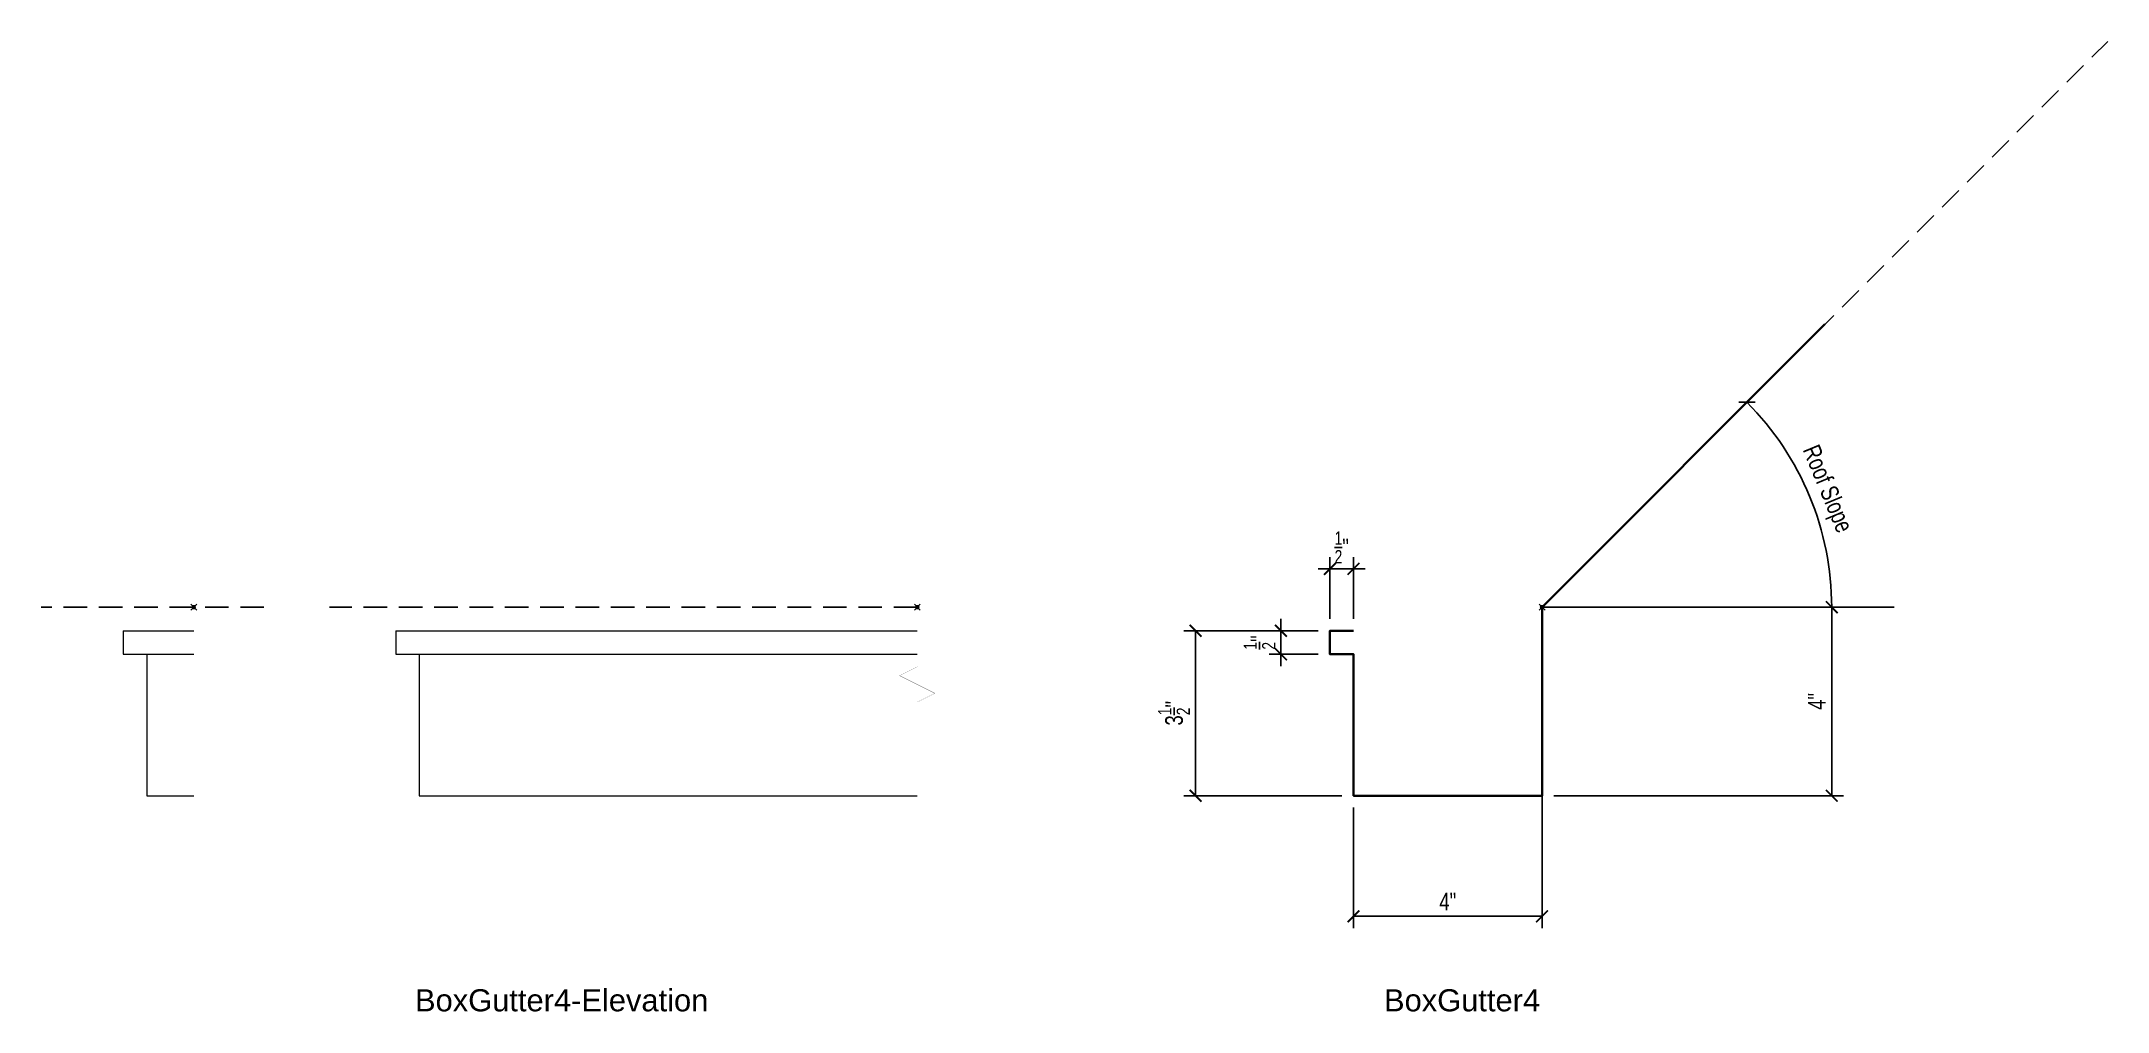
# Model space of a CAD drawing. Header units: inches. Extents: x 1550 to 1938, y 1113 to 1725.
# Drawn here: x 1555.78 to 1599.62, y 1555.26 to 1575.84 of the extents above; entities that cross this region are included whole.
import ezdxf
from ezdxf.enums import TextEntityAlignment as Align

# ---------------------------------------------------------------- set-up
doc = ezdxf.new("R2010")
doc.units = ezdxf.units.IN
doc.header["$LTSCALE"] = 4
doc.header["$MEASUREMENT"] = 0
doc.header["$PDMODE"] = 99
doc.header["$PDSIZE"] = 0.0625
doc.linetypes.add('HIDDEN2', pattern=[0.1875, 0.125, -0.0625])
doc.layers.get('Defpoints').update_dxf_attribs({"color": 121})
for name, color, linetype, lineweight in [('A-Anno-Dims', 211, 'Continuous', 25), ('A-Anno-Symb', 131, 'Continuous', 25), ('G-Anno-Ttlb', 213, 'Continuous', 50), ('SubStrate', 81, 'HIDDEN2', 25), ('Thin', 150, 'Continuous', 18), ('Wide', 212, 'Continuous', 35)]:
    doc.layers.add(name, color=color, linetype=linetype, lineweight=lineweight)
doc.layers.add('G-Anno-Nplt', color=140, linetype='Continuous', lineweight=18, plot=False)
doc.styles.add('Arch-Dim', font='ARIAL.TTF', dxfattribs={"width": 0.75})
doc.styles.add('RomanS', font='romans.shx')
doc.dimstyles.new('Aec-Arch-I-3', dxfattribs={"dimscale": 4, "dimtxt": 0.09375, "dimasz": 0.0625, "dimexe": 0.0625, "dimexo": 0.0625, "dimgap": 0.03125, "dimtad": 1, "dimdec": 4, "dimzin": 3, "dimdsep": 46, "dimlunit": 4, "dimtxsty": 'Arch-Dim', "dimblk": 'ARCHTICK', "dimcen": 0.09375, "dimclrd": 8, "dimclre": 8, "dimazin": 2, "dimtfac": 0.75, "dimtdec": 4, "dimtix": 1, "dimtmove": 1, "dimatfit": 2, "dimldrblk": 'OPEN90', "dimfxl": 1, "dimtolj": 1, "dimtzin": 0, "dimarcsym": 0})

msp = doc.modelspace()

# ---------------------------------------------------------------- blocks, each defined once
blk = doc.blocks.new('Anno_Title_T2')
at = {"color": 0, "linetype": 'ByBlock', "lineweight": -2, "style": 'RomanS'}
blk.add_attdef('TITLE', (0, 0.5), '', height=1.25, dxfattribs=at)
blk.add_attdef('SCALE', text='', height=0.75, dxfattribs=at).set_placement((0, -0.5), align=Align.TOP_LEFT)
blk = doc.blocks.new('_ArchTick')
at = {"color": 0, "linetype": 'ByBlock', "const_width": 0.15}
blk.add_lwpolyline([(-0.5, -0.5), (0.5, 0.5)], dxfattribs=at)
blk = doc.blocks.new('*D193')
at = {"layer": 'A-Anno-Dims', "color": 8, "lineweight": -2}
blk.add_arc((1587.618, 1563.839), 6.145, 0, 45, dxfattribs=at)
at = {"layer": 'Defpoints', "color": 0}
for p in [(1599.618, 1575.839), (1593.554, 1565.43), (1587.618, 1563.839), (1587.618, 1563.839), (1595.09, 1563.839)]:
    blk.add_point(p, dxfattribs=at)
at = {"layer": 'A-Anno-Dims', "color": 8, "lineweight": -2, "xscale": 0.25, "yscale": 0.25, "zscale": 0.25}
for p, rotation in [((1591.964, 1568.185), 134.9999999999999), ((1593.764, 1563.839), 270.0000000000004)]:
    blk.add_blockref('_ArchTick', p, dxfattribs=dict(at, rotation=rotation))
at = {"layer": 'A-Anno-Dims', "color": 0, "insert": (1593.636, 1566.332), "char_height": 0.375, "attachment_point": 5, "rotation": 292.5, "style": 'Arch-Dim'}
blk.add_mtext('\\A1;Roof Slope', dxfattribs=at)
blk = doc.blocks.new('_Open90')
at = {"color": 0, "linetype": 'ByBlock', "lineweight": -2}
for p, q in [((0, 0), (-1, 0)), ((-0.5, 0.5), (0, 0)), ((0, 0), (-0.5, -0.5))]:
    blk.add_line(p, q, dxfattribs=at)
blk = doc.blocks.new('*D198')
at = {"layer": 'A-Anno-Dims', "color": 8, "lineweight": -2}
for p, q in [((1583.618, 1559.589), (1583.618, 1557.032)), ((1587.618, 1559.589), (1587.618, 1557.032)), ((1587.618, 1557.282), (1583.618, 1557.282))]:
    blk.add_line(p, q, dxfattribs=at)
at = {"layer": 'Defpoints', "color": 0}
for p in [(1583.618, 1559.839), (1587.618, 1559.839), (1583.618, 1557.282)]:
    blk.add_point(p, dxfattribs=at)
at = {"layer": 'A-Anno-Dims', "color": 8, "lineweight": -2, "xscale": 0.25, "yscale": 0.25, "zscale": 0.25, "rotation": 180}
blk.add_blockref('_ArchTick', (1583.618, 1557.282), dxfattribs=at)
at = {"layer": 'A-Anno-Dims', "color": 8, "lineweight": -2, "xscale": 0.25, "yscale": 0.25, "zscale": 0.25}
blk.add_blockref('_ArchTick', (1587.618, 1557.282), dxfattribs=at)
at = {"layer": 'A-Anno-Dims', "color": 0, "insert": (1585.618, 1557.595), "char_height": 0.375, "attachment_point": 5, "style": 'Arch-Dim'}
blk.add_mtext('\\A1;4"', dxfattribs=at)
blk = doc.blocks.new('*D199')
at = {"layer": 'A-Anno-Dims', "color": 8, "lineweight": -2}
for p, q in [((1587.868, 1563.839), (1594.014, 1563.839)), ((1593.764, 1563.839), (1593.764, 1559.839)), ((1587.868, 1559.839), (1594.014, 1559.839))]:
    blk.add_line(p, q, dxfattribs=at)
at = {"layer": 'Defpoints', "color": 0}
for p in [(1587.618, 1563.839), (1587.618, 1559.839), (1593.764, 1559.839)]:
    blk.add_point(p, dxfattribs=at)
at = {"layer": 'A-Anno-Dims', "color": 8, "lineweight": -2, "xscale": 0.25, "yscale": 0.25, "zscale": 0.25}
for p, rotation in [((1593.764, 1563.839), 90), ((1593.764, 1559.839), 270)]:
    blk.add_blockref('_ArchTick', p, dxfattribs=dict(at, rotation=rotation))
at = {"layer": 'A-Anno-Dims', "color": 0, "insert": (1593.451, 1561.839), "char_height": 0.375, "attachment_point": 5, "rotation": 90, "style": 'Arch-Dim'}
blk.add_mtext('\\A1;4"', dxfattribs=at)
blk = doc.blocks.new('*D200')
at = {"layer": 'A-Anno-Dims', "color": 8, "lineweight": -2}
for p, q in [((1582.868, 1563.339), (1580.018, 1563.339)), ((1580.268, 1559.839), (1580.268, 1563.339)), ((1583.368, 1559.839), (1580.018, 1559.839))]:
    blk.add_line(p, q, dxfattribs=at)
at = {"layer": 'Defpoints', "color": 0}
for p in [(1580.268, 1563.339), (1583.118, 1563.339), (1583.618, 1559.839)]:
    blk.add_point(p, dxfattribs=at)
at = {"layer": 'A-Anno-Dims', "color": 8, "lineweight": -2, "xscale": 0.25, "yscale": 0.25, "zscale": 0.25}
for p, rotation in [((1580.268, 1563.339), 90), ((1580.268, 1559.839), 270)]:
    blk.add_blockref('_ArchTick', p, dxfattribs=dict(at, rotation=rotation))
at = {"layer": 'A-Anno-Dims', "color": 0, "insert": (1579.81, 1561.589), "char_height": 0.375, "attachment_point": 5, "rotation": 90, "style": 'Arch-Dim'}
blk.add_mtext('\\A1;3{\\H0.750000x;\\S1/2;}"', dxfattribs=at)
blk = doc.blocks.new('*D201')
at = {"layer": 'A-Anno-Dims', "color": 8, "lineweight": -2}
for p, q in [((1583.118, 1564.651), (1582.868, 1564.651)), ((1583.118, 1563.589), (1583.118, 1564.901)), ((1583.118, 1564.651), (1583.618, 1564.651)), ((1583.618, 1563.589), (1583.618, 1564.901)), ((1583.618, 1564.651), (1583.868, 1564.651))]:
    blk.add_line(p, q, dxfattribs=at)
at = {"layer": 'Defpoints', "color": 0}
for p in [(1583.618, 1564.651), (1583.118, 1563.339), (1583.618, 1563.339)]:
    blk.add_point(p, dxfattribs=at)
at = {"layer": 'A-Anno-Dims', "color": 8, "lineweight": -2, "xscale": 0.25, "yscale": 0.25, "zscale": 0.25}
blk.add_blockref('_ArchTick', (1583.118, 1564.651), dxfattribs=at)
at = {"layer": 'A-Anno-Dims', "color": 8, "lineweight": -2, "xscale": 0.25, "yscale": 0.25, "zscale": 0.25, "rotation": 180}
blk.add_blockref('_ArchTick', (1583.618, 1564.651), dxfattribs=at)
at = {"layer": 'A-Anno-Dims', "color": 0, "insert": (1583.368, 1565.106), "char_height": 0.375, "attachment_point": 5, "style": 'Arch-Dim'}
blk.add_mtext('\\A1;{\\H0.750000x;\\S1/2;}"', dxfattribs=at)
blk = doc.blocks.new('*D202')
at = {"layer": 'A-Anno-Dims', "color": 8, "lineweight": -2}
for p, q in [((1582.868, 1563.339), (1581.828, 1563.339)), ((1582.078, 1563.339), (1582.078, 1563.589)), ((1582.078, 1563.339), (1582.078, 1562.839)), ((1582.868, 1562.839), (1581.828, 1562.839)), ((1582.078, 1562.839), (1582.078, 1562.589))]:
    blk.add_line(p, q, dxfattribs=at)
at = {"layer": 'Defpoints', "color": 0}
for p in [(1583.118, 1563.339), (1582.078, 1562.839), (1583.118, 1562.839)]:
    blk.add_point(p, dxfattribs=at)
at = {"layer": 'A-Anno-Dims', "color": 8, "lineweight": -2, "xscale": 0.25, "yscale": 0.25, "zscale": 0.25}
for p, rotation in [((1582.078, 1563.339), 270), ((1582.078, 1562.839), 90)]:
    blk.add_blockref('_ArchTick', p, dxfattribs=dict(at, rotation=rotation))
at = {"layer": 'A-Anno-Dims', "color": 0, "insert": (1581.623, 1563.089), "char_height": 0.375, "attachment_point": 5, "rotation": 90, "style": 'Arch-Dim'}
blk.add_mtext('\\A1;{\\H0.750000x;\\S1/2;}"', dxfattribs=at)
blk = doc.blocks.new('AecDtl_BoxGutter4Section')
at = {"layer": 'Wide'}
blk.add_lwpolyline([(6, 6), (0, 0), (0, -4), (-4, -4), (-4, -1), (-4.5, -1), (-4.5, -0.5), (-4, -0.5)], dxfattribs=at)
blk = doc.blocks.new('AecDtl_BoxGut4Elev')
at = {"layer": 'Thin'}
for p, q in [((-1.5, -0.5), (0, -0.5)), ((-1, -1), (0, -1)), ((-1, -4), (0, -4))]:
    blk.add_line(p, q, dxfattribs=at)
blk.add_lwpolyline([(-1.5, -0.5), (-1.5, -1), (-1, -1), (-1, -4)], dxfattribs=at)

# ---------------------------------------------------------------- dimensions: what is measured, and where the dimension line sits
at = {"layer": 'A-Anno-Dims'}
dim = msp.add_angular_dim_2l(base=(1593.55424, 1565.4297), line1=((1587.61824, 1563.83915), (1599.61824, 1575.83915)), line2=((1587.61824, 1563.83915), (1595.08984, 1563.83915)), text='Roof Slope', dimstyle='Aec-Arch-I-3', dxfattribs=at)
dim.commit()
dim.dimension.update_dxf_attribs({"geometry": '*D193', "text_midpoint": (1593.63561, 1566.33163)})
for base, p1, p2, picture, middle in [((1583.61824, 1564.65132), (1583.11824, 1563.33915), (1583.61824, 1563.33915), '*D201', (1583.36824, 1565.1056)), ((1583.61824, 1557.28214), (1587.61824, 1559.83915), (1583.61824, 1559.83915), '*D198', (1585.61824, 1557.59464))]:
    dim = msp.add_linear_dim(base=base, p1=p1, p2=p2, dimstyle='Aec-Arch-I-3', dxfattribs=at)
    dim.commit()
    dim.dimension.update_dxf_attribs({"geometry": picture, "text_midpoint": middle})
for base, p1, p2, picture, middle in [((1593.76364, 1559.83915), (1587.61824, 1563.83915), (1587.61824, 1559.83915), '*D199', (1593.45114, 1561.83915)), ((1580.26758, 1563.33915), (1583.61824, 1559.83915), (1583.11824, 1563.33915), '*D200', (1579.80998, 1561.58915)), ((1582.07777, 1562.83915), (1583.11824, 1563.33915), (1583.11824, 1562.83915), '*D202', (1581.6235, 1563.08915))]:
    dim = msp.add_linear_dim(base=base, p1=p1, p2=p2, angle=90, dimstyle='Aec-Arch-I-3', dxfattribs=at)
    dim.commit()
    dim.dimension.update_dxf_attribs({"geometry": picture, "text_midpoint": middle})

# ---------------------------------------------------------------- linework, layer by layer
at = {"layer": 'A-Anno-Dims'}
msp.add_line((1587.61824, 1563.83915), (1595.08984, 1563.83915), dxfattribs=at)
at = {"layer": 'A-Anno-Symb', "const_width": 0.00375}
msp.add_lwpolyline([(1574.36308, 1568.20876), (1574.36308, 1564.07403), (1574.36308, 1562.57403), (1573.98808, 1562.38653), (1574.73808, 1562.01153), (1574.36308, 1561.82403), (1574.36308, 1560.32403), (1574.36308, 1556.1893)], dxfattribs=at)
at = {"layer": 'G-Anno-Nplt'}
for p in [(1559.01454, 1563.83915), (1574.36308, 1563.83915), (1587.61824, 1563.83915)]:
    msp.add_point(p, dxfattribs=at)
at = {"layer": 'SubStrate'}
for points in [[(1587.61824, 1557.83915), (1587.61824, 1563.83915), (1599.61824, 1575.83915)], [(1560.50177, 1563.83915), (1555.77896, 1563.83915)], [(1574.36308, 1563.83915), (1561.88956, 1563.83915)]]:
    msp.add_lwpolyline(points, dxfattribs=at)
at = {"layer": 'Thin'}
for p, q in [((1563.29702, 1563.33915), (1574.36308, 1563.33915)), ((1563.79702, 1562.83915), (1574.36308, 1562.83915)), ((1563.79702, 1559.83915), (1574.36308, 1559.83915))]:
    msp.add_line(p, q, dxfattribs=at)
msp.add_lwpolyline([(1563.29702, 1563.33915), (1563.29702, 1562.83915), (1563.79702, 1562.83915), (1563.79702, 1559.83915)], dxfattribs=at)

# ---------------------------------------------------------------- block references
for name, p in [('AecDtl_BoxGutter4Section', (1587.61824, 1563.83915)), ('AecDtl_BoxGut4Elev', (1559.01454, 1563.83915))]:
    msp.add_blockref(name, p)
at = {"layer": 'G-Anno-Ttlb'}
ref = msp.add_blockref('Anno_Title_T2', (1563.70654, 1555.07907), dxfattribs=dict(at, xscale=0.375, yscale=0.375, zscale=0.375))
ref.add_attrib('TITLE', 'BoxGutter4-Elevation', (1563.70654, 1555.26657), dxfattribs={"layer": '0', "color": 0, "linetype": 'ByBlock', "lineweight": -2, "height": 0.46875, "style": 'Arch-Dim'})
ref = msp.add_blockref('Anno_Title_T2', (1584.26487, 1555.07907), dxfattribs=dict(at, xscale=0.375, yscale=0.375, zscale=0.375))
ref.add_attrib('TITLE', 'BoxGutter4', (1584.26487, 1555.26657), dxfattribs={"layer": '0', "color": 0, "linetype": 'ByBlock', "lineweight": -2, "height": 0.46875, "style": 'Arch-Dim'})

msp.set_redraw_order([(e.dxf.handle, doc.entitydb.next_handle()) for e in msp.query("TEXT MTEXT ATTDEF DIMENSION ARC_DIMENSION")])  # texts and dimensions are drawn at this point

doc.saveas('drawing.dxf')
